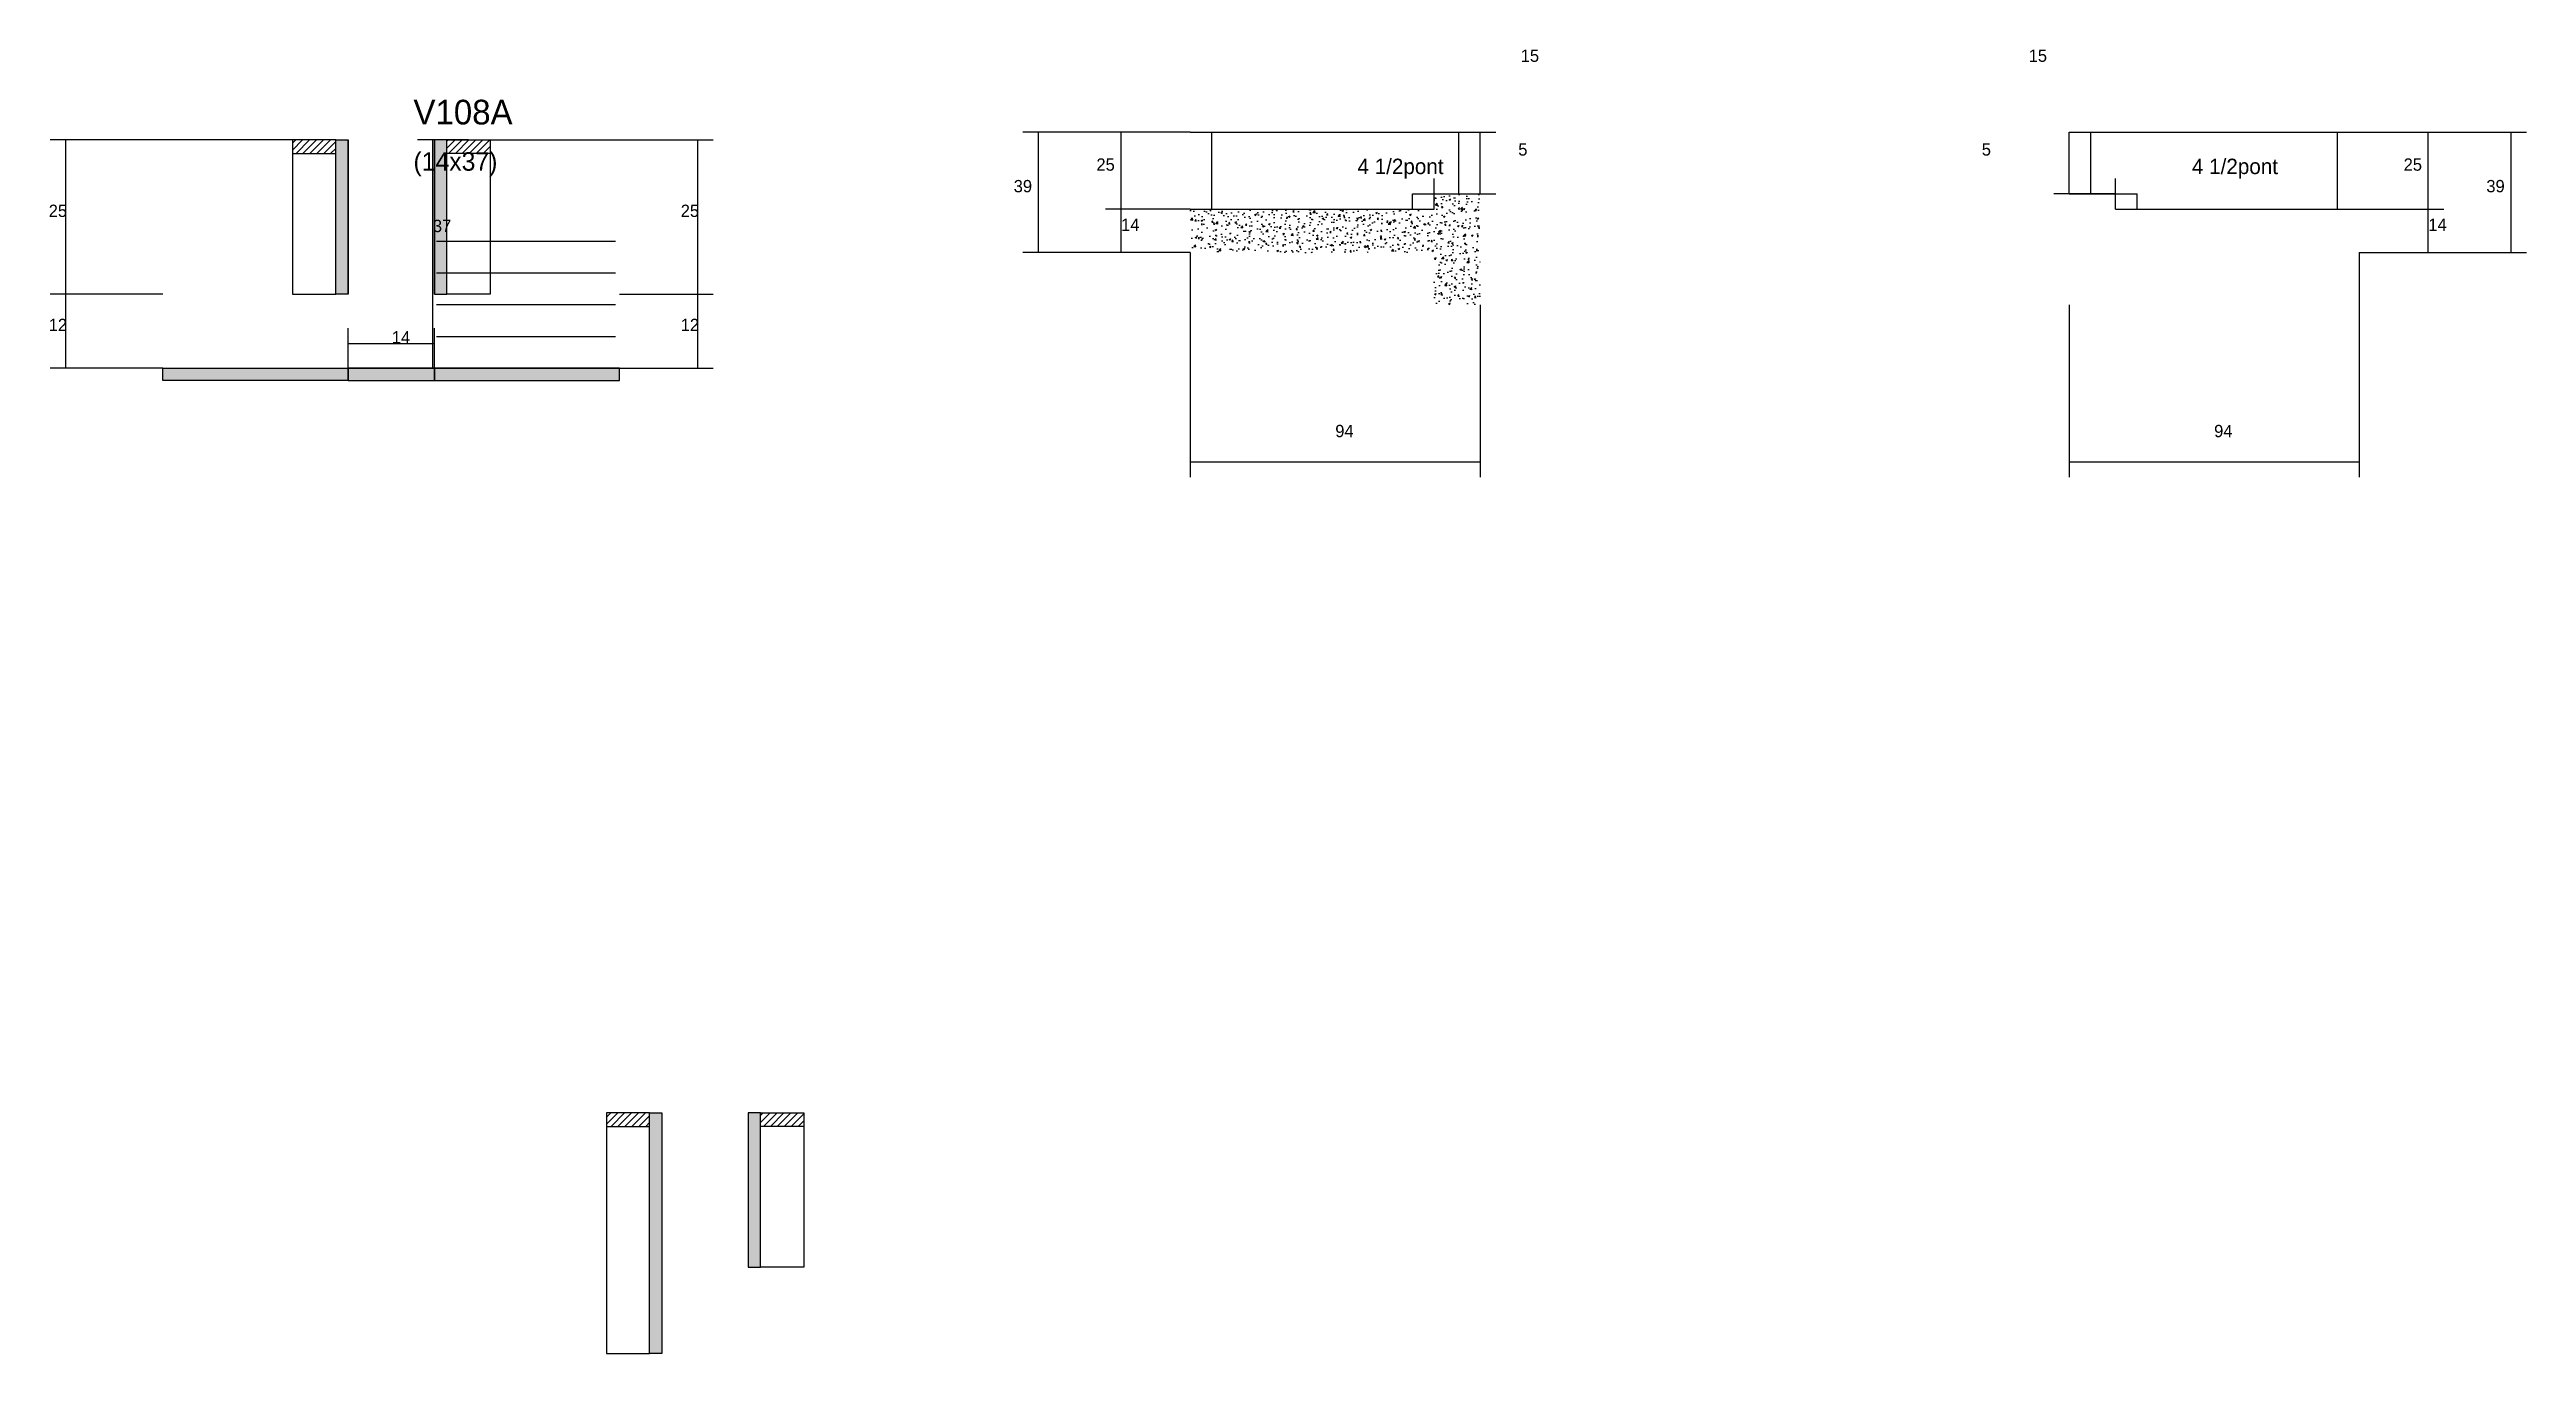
# Model space of a CAD drawing. Header units: metres. Extents: x -2848 to 22762, y -49062 to 1016.
# Drawn here: x 7882 to 8685, y -42194 to -41771 of the extents above; entities that cross this region are included whole.
import ezdxf

# ---------------------------------------------------------------- set-up
doc = ezdxf.new("R2010")
doc.units = ezdxf.units.M
for name, color, linetype in [('COTA', 4, 'Continuous'), ('Cota Seção (2x)', 4, 'Continuous'), ('Hachura', 253, 'Continuous'), ('Madeira', 126, 'Continuous'), ('NOMENCLATURA', 7, 'Continuous'), ('Painéis', 200, 'Continuous'), ('SARR_2.2x7', 40, 'Continuous'), ('Texto Seção', 7, 'Continuous')]:
    doc.layers.add(name, color=color, linetype=linetype)

msp = doc.modelspace()

# ---------------------------------------------------------------- texts
at = {"layer": 'COTA'}
for s, p in [('15', (8358.8, -41774.7)), ('15', (8523.4, -41774.7)), ('25', (8221.3, -41810)), ('5', (8358, -41805.1)), ('5', (8508.2, -41805.1)), ('25', (8644.9, -41810)), ('39', (8194.5, -41817)), ('39', (8671.7, -41817)), ('25', (7881.8, -41825)), ('25', (8086.6, -41825)), ('14', (8229.3, -41829.5)), ('14', (8652.9, -41829.5)), ('12', (7881.8, -41862)), ('12', (8086.6, -41862)), ('94', (8298.7, -41896.4)), ('94', (8583.5, -41896.4))]:
    msp.add_text(s, height=4, dxfattribs=at).set_placement(p)
at = {"layer": 'Cota Seção (2x)'}
for s, p in [('37', (8006.3, -41829.9)), ('14', (7993, -41866))]:
    msp.add_text(s, height=4, dxfattribs=at).set_placement(p)
at = {"layer": 'NOMENCLATURA'}
for p in [(8305.9, -41811.1), (8576.3, -41811.1)]:
    msp.add_text('4 1/2pont', height=5, dxfattribs=at).set_placement(p)
at = {"layer": 'Texto Seção'}
for s, height, p in [('V108A', 8, (8000, -41795)), ('(14x37)', 6, (8000, -41810))]:
    msp.add_text(s, height=height, dxfattribs=at).set_placement(p)

# ---------------------------------------------------------------- hatches: boundary and pattern name
at = {"layer": 'COTA'}
h = msp.add_hatch(dxfattribs=at)
h.set_pattern_fill('AR-CONC', scale=0.03)
h.paths.add_polyline_path([(8345.7, -41853.5), (8345.7, -41817.5), (8330.7, -41817.5), (8330.7, -41822.5), (8251.7, -41822.5), (8251.7, -41836.5), (8330.7, -41836.5), (8330.7, -41853.5)])
at = {"layer": 'Hachura'}
h = msp.add_hatch(dxfattribs=at)
h.set_pattern_fill('ANSI31', scale=0.5)
h.paths.add_polyline_path([(7974.8, -41804.4), (7974.8, -41800), (7974.8, -41800), (7960.8, -41800), (7960.8, -41800), (7960.8, -41804.4), (7960.8, -41804.4), (7974.8, -41804.4)])
h = msp.add_hatch(color=8, dxfattribs=at)
h.dxf.hatch_style = 1
h.paths.add_polyline_path([(7978.8, -41800), (7974.8, -41800), (7974.8, -41850), (7978.8, -41850)])
h = msp.add_hatch(color=8, dxfattribs=at)
h.dxf.hatch_style = 1
h.paths.add_polyline_path([(8010.8, -41800), (8006.8, -41800), (8006.8, -41850), (8010.8, -41850)])
h = msp.add_hatch(dxfattribs=at)
h.set_pattern_fill('ANSI31', scale=0.5)
h.paths.add_polyline_path([(8010.8, -41804.4), (8010.8, -41800), (8010.8, -41800), (8024.8, -41800), (8024.8, -41800), (8024.8, -41804.4), (8024.8, -41804.4), (8010.8, -41804.4)])
h = msp.add_hatch(color=8, dxfattribs=at)
h.dxf.hatch_style = 1
h.paths.add_polyline_path([(7918.8, -41878), (7918.8, -41874), (7918.8, -41874), (7978.8, -41874), (7978.8, -41874), (7978.8, -41878), (7978.8, -41878), (7918.8, -41878)])
h = msp.add_hatch(color=8, dxfattribs=at)
h.dxf.hatch_style = 1
h.paths.add_polyline_path([(8006.8, -41878), (8006.8, -41874), (8006.8, -41874), (7978.8, -41874), (7978.8, -41874), (7978.8, -41878), (7978.8, -41878), (8006.8, -41878)])
h = msp.add_hatch(color=8, dxfattribs=at)
h.dxf.hatch_style = 1
h.paths.add_polyline_path([(8066.8, -41878), (8066.8, -41874), (8066.8, -41874), (8006.8, -41874), (8006.8, -41874), (8006.8, -41878), (8006.8, -41878), (8066.8, -41878)])
h = msp.add_hatch(dxfattribs=at)
h.set_pattern_fill('ANSI31', scale=0.5)
h.paths.add_polyline_path([(8076.5, -42119.9), (8076.5, -42115.5), (8076.5, -42115.5), (8062.5, -42115.5), (8062.5, -42115.5), (8062.5, -42119.9), (8062.5, -42119.9), (8076.5, -42119.9)])
h = msp.add_hatch(color=8, dxfattribs=at)
h.dxf.hatch_style = 1
h.paths.add_polyline_path([(8080.5, -42115.5), (8076.5, -42115.5), (8076.5, -42115.5), (8076.5, -42193.5), (8076.5, -42193.5), (8080.5, -42193.5), (8080.5, -42193.5), (8080.5, -42115.5)])
h = msp.add_hatch(color=8, dxfattribs=at)
h.dxf.hatch_style = 1
h.paths.add_polyline_path([(8112.5, -42115.5), (8108.5, -42115.5), (8108.5, -42165.5), (8112.5, -42165.5)])
h = msp.add_hatch(dxfattribs=at)
h.set_pattern_fill('ANSI31', scale=0.5)
h.paths.add_polyline_path([(8112.5, -42119.9), (8112.5, -42115.5), (8112.5, -42115.5), (8126.5, -42115.5), (8126.5, -42115.5), (8126.5, -42119.9), (8126.5, -42119.9), (8112.5, -42119.9)])

# ---------------------------------------------------------------- linework, layer by layer
at = {"layer": 'COTA'}
for p, q in [((7960.8, -41800), (7882.3, -41800)), ((7887.3, -41850), (7887.3, -41800)), ((8024.8, -41800), (8097.1, -41800)), ((8092.1, -41850), (8092.1, -41800)), ((8251.7, -41797.5), (8197.5, -41797.5)), ((8202.5, -41836.5), (8202.5, -41797.5)), ((8251.7, -41797.5), (8224.3, -41797.5)), ((8229.3, -41822.5), (8229.3, -41797.5)), ((8345.7, -41817.5), (8345.7, -41797.5)), ((8345.7, -41797.5), (8350.7, -41797.5)), ((8536.5, -41817.5), (8536.5, -41797.5)), ((8536.5, -41797.5), (8541.5, -41797.5)), ((8630.5, -41797.5), (8657.9, -41797.5)), ((8630.5, -41797.5), (8684.7, -41797.5)), ((8652.9, -41822.5), (8652.9, -41797.5)), ((8679.7, -41836.5), (8679.7, -41797.5)), ((8330.7, -41822.5), (8330.7, -41812.5)), ((8345.7, -41817.5), (8345.7, -41812.5)), ((8536.5, -41817.5), (8536.5, -41812.5)), ((8551.5, -41822.5), (8551.5, -41812.5)), ((8251.7, -41822.5), (8224.3, -41822.5)), ((8251.7, -41822.5), (8224.3, -41822.5)), ((8229.3, -41836.5), (8229.3, -41822.5)), ((8330.7, -41817.5), (8345.7, -41817.5)), ((8330.7, -41817.5), (8350.7, -41817.5)), ((8551.5, -41817.5), (8531.5, -41817.5)), ((8536.5, -41817.5), (8551.5, -41817.5)), ((8630.5, -41822.5), (8657.9, -41822.5)), ((8630.5, -41822.5), (8657.9, -41822.5)), ((8652.9, -41836.5), (8652.9, -41822.5)), ((8251.7, -41836.5), (8197.5, -41836.5)), ((8251.7, -41836.5), (8224.3, -41836.5)), ((8251.7, -41836.5), (8251.7, -41909.4)), ((8630.5, -41836.5), (8657.9, -41836.5)), ((8630.5, -41836.5), (8684.7, -41836.5)), ((8630.5, -41836.5), (8630.5, -41909.4)), ((7918.8, -41850), (7882.3, -41850)), ((7918.8, -41850), (7882.3, -41850)), ((7887.3, -41874), (7887.3, -41850)), ((8066.8, -41850), (8097.1, -41850)), ((8066.8, -41850), (8097.1, -41850)), ((8092.1, -41874), (8092.1, -41850)), ((8345.7, -41853.5), (8345.7, -41909.4)), ((8536.5, -41853.5), (8536.5, -41909.4)), ((7918.8, -41874), (7882.3, -41874)), ((8066.8, -41874), (8097.1, -41874)), ((8251.7, -41904.4), (8345.7, -41904.4)), ((8536.5, -41904.4), (8630.5, -41904.4))]:
    msp.add_line(p, q, dxfattribs=at)
at = {"layer": 'Cota Seção (2x)'}
for p, q in [((8017.8, -41800), (8001.3, -41800)), ((8006.3, -41874), (8006.3, -41800)), ((7978.8, -41874), (7978.8, -41861)), ((8006.8, -41874), (8006.8, -41861)), ((7978.8, -41866), (8006.8, -41866)), ((8017.8, -41874), (8001.3, -41874))]:
    msp.add_line(p, q, dxfattribs=at)
at = {"layer": 'Madeira'}
for points in [[(7974.8, -41804.4), (7974.8, -41800), (7960.8, -41800), (7960.8, -41804.4)], [(7974.8, -41800), (7960.8, -41800), (7960.8, -41850), (7974.8, -41850)], [(8010.8, -41804.4), (8010.8, -41800), (8024.8, -41800), (8024.8, -41804.4)], [(8010.8, -41800), (8024.8, -41800), (8024.8, -41850), (8010.8, -41850)], [(8076.5, -42119.9), (8076.5, -42115.5), (8062.5, -42115.5), (8062.5, -42119.9)], [(8076.5, -42115.5), (8062.5, -42115.5), (8062.5, -42193.5), (8076.5, -42193.5)], [(8112.5, -42119.9), (8112.5, -42115.5), (8126.5, -42115.5), (8126.5, -42119.9)], [(8112.5, -42115.5), (8126.5, -42115.5), (8126.5, -42165.5), (8112.5, -42165.5)]]:
    msp.add_lwpolyline(points, close=True, dxfattribs=at)
at = {"layer": 'Painéis'}
for p, q in [((7978.8, -41850), (7978.8, -41800)), ((8006.8, -41850), (8006.8, -41800)), ((8251.7, -41797.5), (8345.7, -41797.5)), ((8536.5, -41797.5), (8630.5, -41797.5)), ((8251.7, -41822.5), (8330.7, -41822.5)), ((8330.7, -41817.5), (8345.7, -41817.5)), ((8536.5, -41817.5), (8551.5, -41817.5)), ((8551.5, -41822.5), (8630.5, -41822.5)), ((7918.8, -41874), (7978.8, -41874)), ((7918.8, -41878), (7918.8, -41874)), ((7978.8, -41874), (8006.8, -41874)), ((7978.8, -41878), (7978.8, -41874)), ((8006.8, -41874), (8066.8, -41874)), ((8006.8, -41878), (8006.8, -41874)), ((8066.8, -41878), (8066.8, -41874))]:
    msp.add_line(p, q, dxfattribs=at)
for points in [[(7974.8, -41800), (7978.8, -41800), (7978.8, -41850), (7974.8, -41850)], [(8010.8, -41800), (8006.8, -41800), (8006.8, -41850), (8010.8, -41850)], [(7918.8, -41878), (7918.8, -41874), (7978.8, -41874), (7978.8, -41878)], [(8006.8, -41878), (8006.8, -41874), (7978.8, -41874), (7978.8, -41878)], [(8066.8, -41878), (8066.8, -41874), (8006.8, -41874), (8006.8, -41878)], [(8076.5, -42115.5), (8080.5, -42115.5), (8080.5, -42193.5), (8076.5, -42193.5)], [(8112.5, -42115.5), (8108.5, -42115.5), (8108.5, -42165.5), (8112.5, -42165.5)]]:
    msp.add_lwpolyline(points, close=True, dxfattribs=at)
at = {"layer": 'SARR_2.2x7'}
for p, q in [((8258.7, -41822.5), (8258.7, -41797.5)), ((8338.7, -41817.5), (8338.7, -41797.5)), ((8543.5, -41817.5), (8543.5, -41797.5)), ((8623.5, -41822.5), (8623.5, -41797.5)), ((8323.7, -41822.5), (8323.7, -41817.5)), ((8323.7, -41817.5), (8330.7, -41817.5)), ((8551.5, -41817.5), (8558.5, -41817.5)), ((8558.5, -41822.5), (8558.5, -41817.5)), ((8007.5, -41832.8), (8065.5, -41832.8)), ((8007.5, -41843.1), (8065.5, -41843.1)), ((8007.5, -41853.4), (8065.5, -41853.4)), ((8007.5, -41863.7), (8065.5, -41863.7))]:
    msp.add_line(p, q, dxfattribs=at)

msp.set_redraw_order([(e.dxf.handle, doc.entitydb.next_handle()) for e in msp.query("TEXT MTEXT ATTDEF DIMENSION ARC_DIMENSION")])  # texts and dimensions are drawn at this point

doc.saveas('drawing.dxf')
